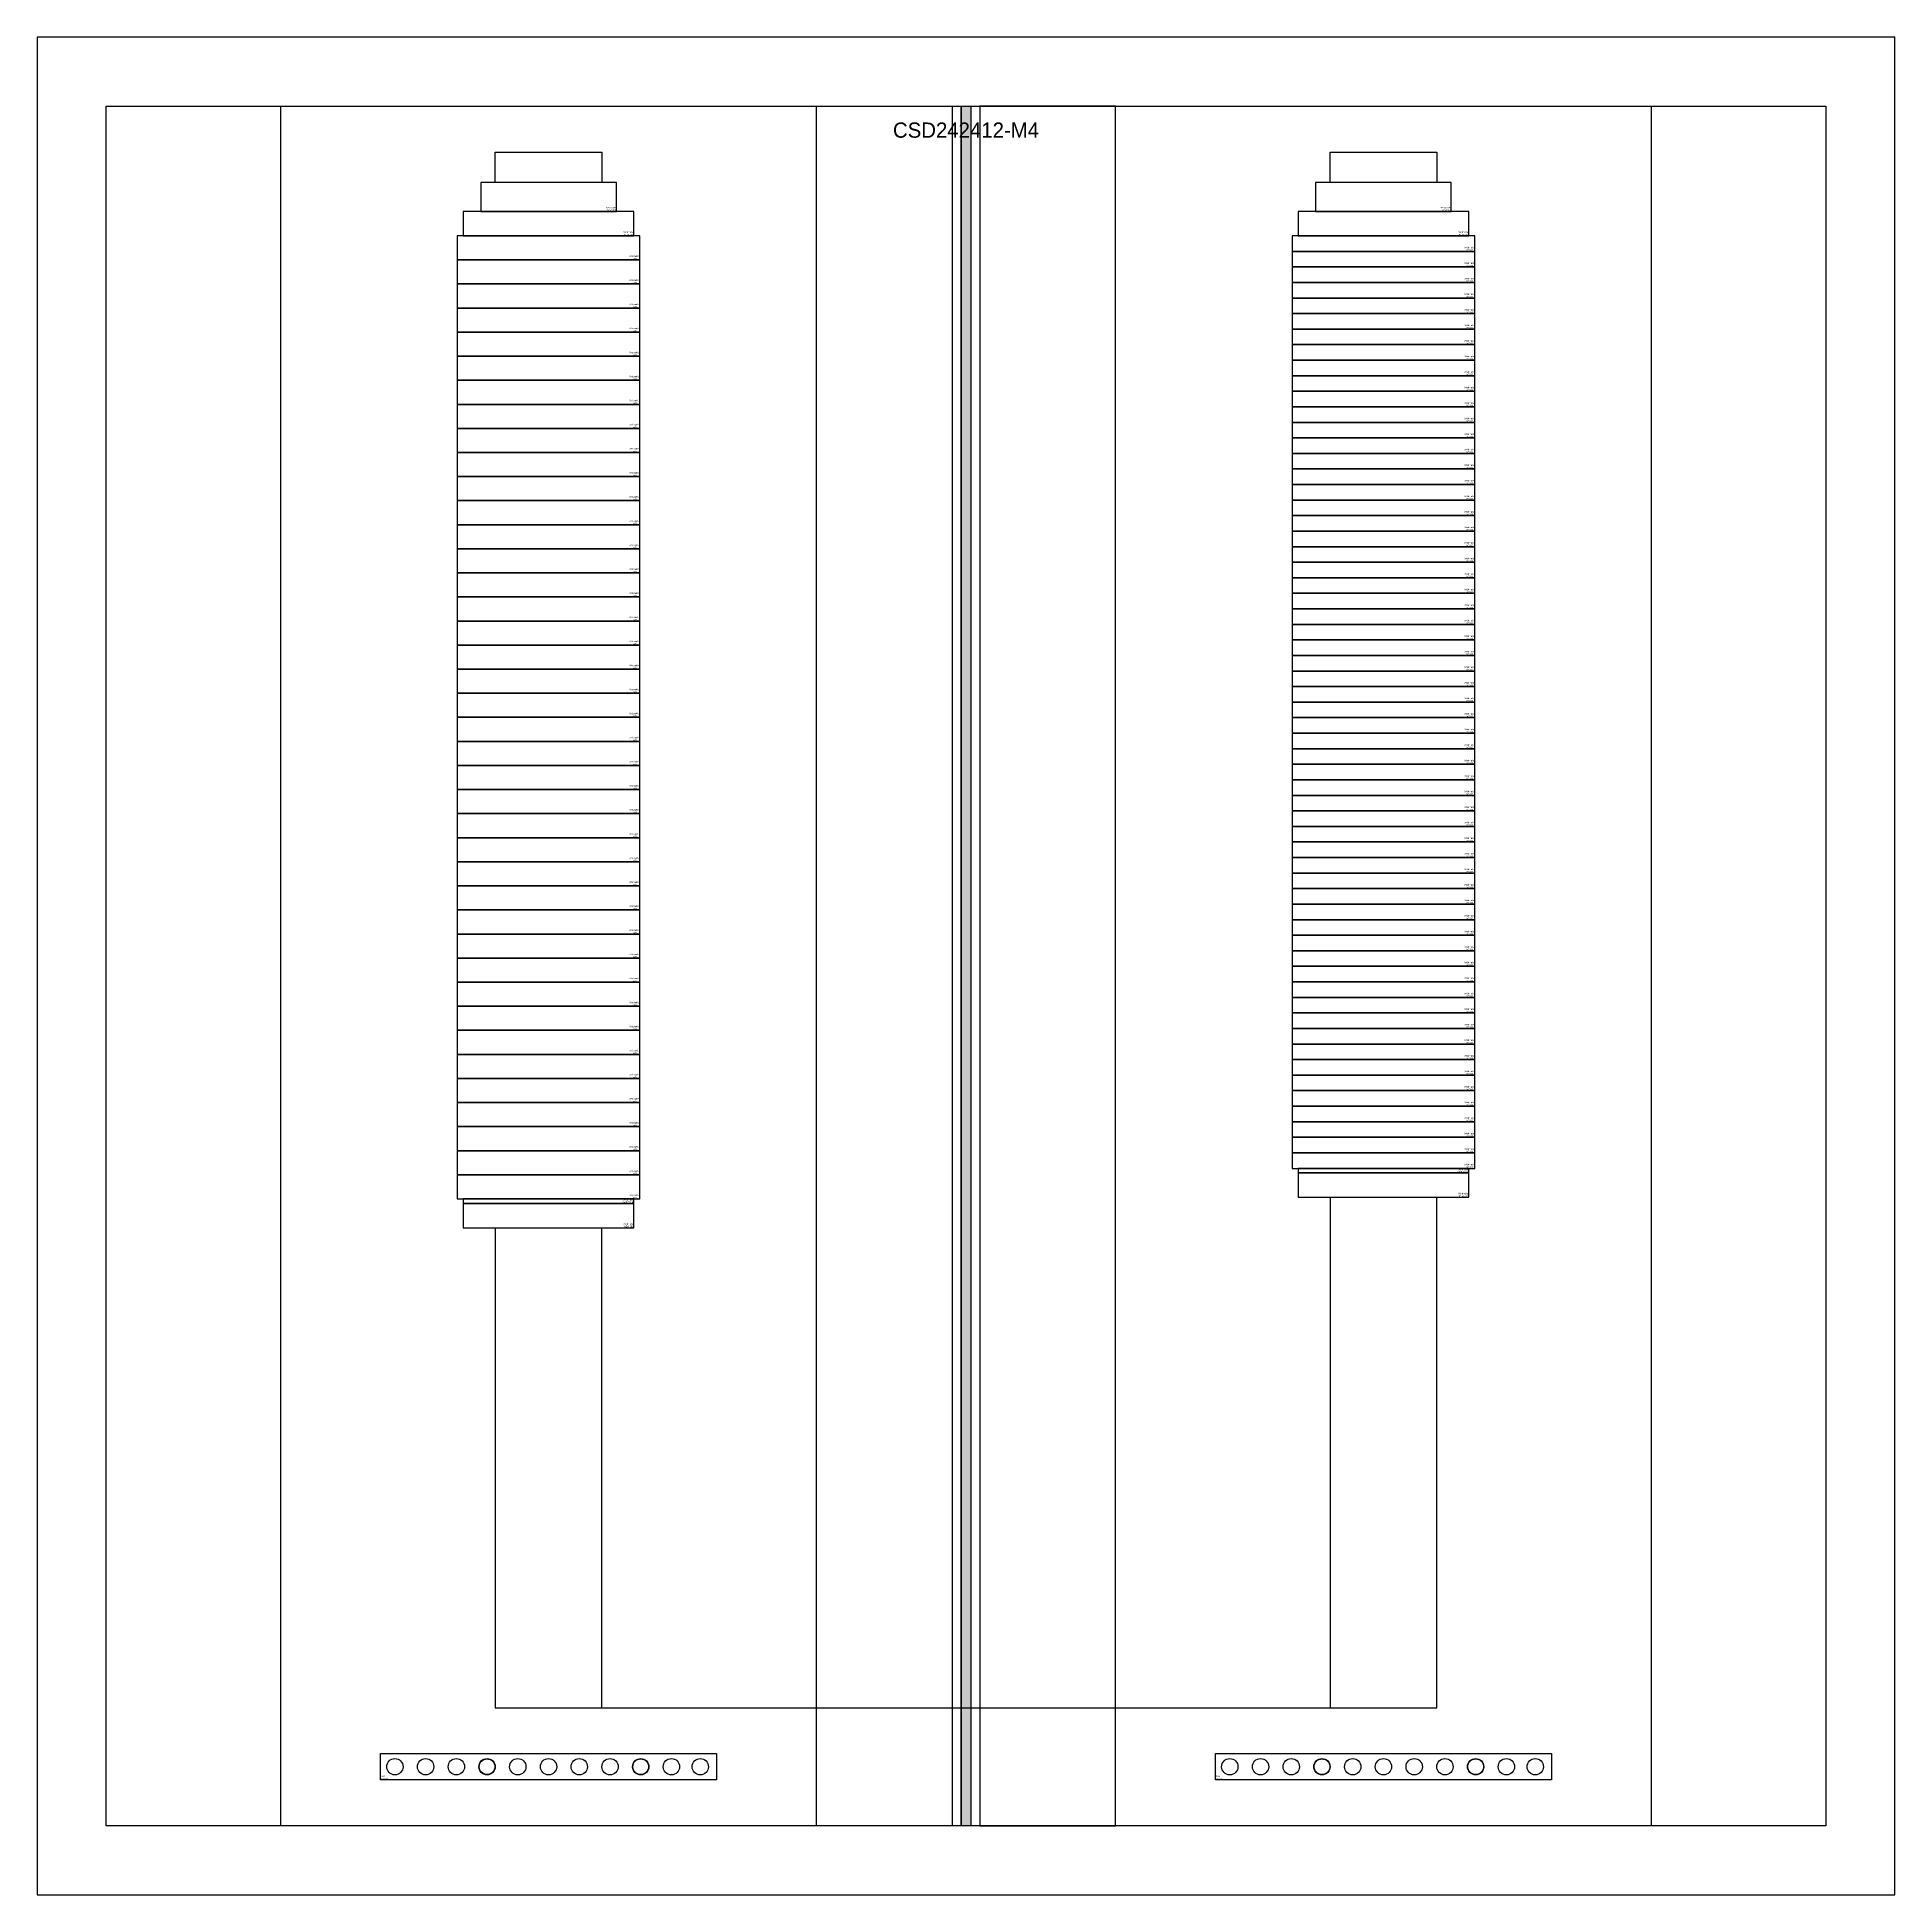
# Model space of a CAD drawing. Extents: x -790 to 844, y 0 to 794.
# Drawn here: x -790 to -180, y 0 to 610 of the extents above; entities that cross this region are included whole.
import ezdxf
from ezdxf.enums import TextEntityAlignment as Align

# ---------------------------------------------------------------- set-up
doc = ezdxf.new("R2010")
doc.units = 0
doc.header["$LTSCALE"] = 10
doc.header["$MEASUREMENT"] = 0
doc.layers.get('Defpoints').update_dxf_attribs({"color": 9})
for name, color, linetype in [('HATCH', 5, 'Continuous'), ('SYMBOL-2', 2, 'Continuous'), ('TERM-7', 7, 'Continuous')]:
    doc.layers.add(name, color=color, linetype=linetype)
doc.styles.add('Scovan Standard', font='FRAMDCN.TTF', dxfattribs={"height": 2.5})
doc.styles.get("Standard").update_dxf_attribs({"font": 'FRAMDCN.TTF'})

# ---------------------------------------------------------------- blocks, each defined once
blk = doc.blocks.new('*U22')
blk.add_lwpolyline([(-4.75, 4.35), (105.59, 4.35), (105.59, -4.35), (-4.75, -4.35)], close=True)
for centre, radius in [((0, 0), 2.68), ((10.08, 0), 2.68), ((20.17, 0), 2.68), ((30.25, 0), 2.68), ((30.25, 0), 2.58), ((40.34, 0), 2.68), ((50.42, 0), 2.68), ((60.5, 0), 2.68), ((70.59, 0), 2.68), ((80.67, 0), 2.68), ((80.67, 0), 2.58), ((90.75, 0), 2.68), ((100.23, 0), 2.68)]:
    blk.add_circle(centre, radius)
at = {"layer": 'Defpoints'}
for tag, p in [('T_TAG1', (-4.72, -3.51)), ('T_TAG2', (-4.72, -4.35))]:
    blk.add_attdef(tag, text='', height=0.5, dxfattribs=at).set_placement(p, align=Align.BOTTOM_LEFT)
blk = doc.blocks.new('M-Weidmuller_WEW 35--2')
blk.add_lwpolyline([(-28, -8), (28, -8), (28, 0), (-28, 0)], close=True)
at = {"layer": 'Defpoints'}
for tag, p in [('T_TAG1', (28, -7.16)), ('T_TAG2', (28, -8))]:
    blk.add_attdef(tag, text='', height=0.5, dxfattribs=at).set_placement(p, align=Align.BOTTOM_RIGHT)
blk = doc.blocks.new('M-Weidmuller_SCHT 5 S')
blk.add_lwpolyline([(-22.25, -9.5), (22.25, -9.5), (22.25, 0), (-22.25, 0)], close=True)
at = {"layer": 'Defpoints'}
for tag, p in [('T_TAG1', (22.25, -8.66)), ('T_TAG2', (22.25, -9.5))]:
    blk.add_attdef(tag, text='', height=0.5, dxfattribs=at).set_placement(p, align=Align.BOTTOM_RIGHT)
blk = doc.blocks.new('M-Weidmuller_WAP 2.5-10')
blk.add_lwpolyline([(-28, -1.5), (28, -1.5), (28, 0), (-28, 0)], close=True)
at = {"layer": 'Defpoints'}
for tag, p in [('T_TAG1', (28, -0.75)), ('T_TAG2', (28, -1.5))]:
    blk.add_attdef(tag, text='', height=0.5, dxfattribs=at).set_placement(p, align=Align.BOTTOM_RIGHT)
blk = doc.blocks.new('M-Weidmuller_WDU 6')
blk.add_lwpolyline([(-30, -7.9), (30, -7.9), (30, 0), (-30, 0)], close=True)
at = {"layer": 'Defpoints'}
for tag, p in [('T_TAG1', (30, -7.06)), ('T_TAG2', (30, -7.9))]:
    blk.add_attdef(tag, text='', height=0.5, dxfattribs=at).set_placement(p, align=Align.BOTTOM_RIGHT)
blk = doc.blocks.new('*U25')
at = {"layer": 'TERM-7'}
blk.add_blockref('M-Weidmuller_WDU 6', (0, 3.95), dxfattribs=at).add_auto_attribs({'T_TAG1': 'Weidmüller', 'T_TAG2': 'WDU 6'})
blk = doc.blocks.new('*U26')
at = {"layer": 'TERM-7', "color": 0, "linetype": 'ByBlock', "lineweight": -2, "transparency": 16777216}
for p in [(0, 0), (0, -7.9), (0, -15.8), (0, -23.7), (0, -31.6), (0, -39.5), (0, -47.4), (0, -55.3), (0, -63.2), (0, -71.1), (0, -79), (0, -86.9), (0, -94.8), (0, -102.7), (0, -110.6), (0, -118.5), (0, -126.4), (0, -134.3), (0, -142.2), (0, -150.1), (0, -158), (0, -165.9), (0, -173.8), (0, -181.7), (0, -189.6), (0, -197.5), (0, -205.4), (0, -213.3), (0, -221.2), (0, -229.1), (0, -237), (0, -244.9), (0, -252.8), (0, -260.7), (0, -268.6), (0, -276.5), (0, -284.4), (0, -292.3), (0, -300.2), (0, -308.1)]:
    blk.add_blockref('*U25', p, dxfattribs=at)
blk = doc.blocks.new('M-Weidmuller_WDU 2.5')
blk.add_lwpolyline([(-30, -5.1), (30, -5.1), (30, 0), (-30, 0)], close=True)
at = {"layer": 'Defpoints'}
for tag, p in [('T_TAG1', (30, -4.26)), ('T_TAG2', (30, -5.1))]:
    blk.add_attdef(tag, text='', height=0.5, dxfattribs=at).set_placement(p, align=Align.BOTTOM_RIGHT)
blk = doc.blocks.new('*U23')
blk.add_blockref('M-Weidmuller_WDU 2.5', (0, 2.55)).add_auto_attribs({'T_TAG1': 'Weidmüller', 'T_TAG2': 'WDU 2.5'})
blk = doc.blocks.new('*U24')
at = {"layer": 'TERM-7', "color": 0, "linetype": 'ByBlock', "lineweight": -2, "transparency": 16777216}
for p in [(0, 0), (0, -5.1), (0, -10.2), (0, -15.3), (0, -20.4), (0, -25.5), (0, -30.6), (0, -35.7), (0, -40.8), (0, -45.9), (0, -51), (0, -56.1), (0, -61.2), (0, -66.3), (0, -71.4), (0, -76.5), (0, -81.6), (0, -86.7), (0, -91.8), (0, -96.9), (0, -102), (0, -107.1), (0, -112.2), (0, -117.3), (0, -122.4), (0, -127.5), (0, -132.6), (0, -137.7), (0, -142.8), (0, -147.9), (0, -153), (0, -158.1), (0, -163.2), (0, -168.3), (0, -173.4), (0, -178.5), (0, -183.6), (0, -188.7), (0, -193.8), (0, -198.9), (0, -204), (0, -209.1), (0, -214.2), (0, -219.3), (0, -224.4), (0, -229.5), (0, -234.6), (0, -239.7), (0, -244.8), (0, -249.9), (0, -255), (0, -260.1), (0, -265.2), (0, -270.3), (0, -275.4), (0, -280.5), (0, -285.6), (0, -290.7), (0, -295.8), (0, -300.9)]:
    blk.add_blockref('*U23', p, dxfattribs=at)

msp = doc.modelspace()

# ---------------------------------------------------------------- hatches: boundary and pattern name
at = {"layer": 'HATCH'}
h = msp.add_hatch(dxfattribs=at)
h.set_pattern_fill('DOTS', color=256, scale=20)
h.set_pattern_definition([(0, (5e-06, -152.8), (0.625, 1.25), [0, -1.25])])
h.paths.add_polyline_path([(-486.39, 586.9), (-483.21, 586.9), (-483.21, 22.7), (-486.39, 22.7)])

# ---------------------------------------------------------------- linework, layer by layer
msp.add_line((-639.29, 61.4), (-330.31, 61.4))
at = {"layer": 'Defpoints'}
msp.add_lwpolyline([(-486.39, 586.9), (-483.21, 586.9), (-483.21, 22.7), (-486.39, 22.7)], close=True, dxfattribs=at)
at = {"layer": 'SYMBOL-2'}
for p, q in [((-486.39, 586.9), (-486.39, 22.7)), ((-483.21, 586.9), (-483.21, 22.7))]:
    msp.add_line(p, q, dxfattribs=at)
at = {"layer": 'SYMBOL-2', "color": 7}
msp.add_lwpolyline([(-789.6, 609.6), (-789.6, 0), (-180, 0), (-180, 609.6), (-789.6, 609.6)], dxfattribs=at)
at = {"layer": 'SYMBOL-2'}
for points in [[(-766.9, 586.9), (-202.7, 586.9), (-202.7, 22.7), (-766.9, 22.7)], [(-709.7, 22.7), (-766.9, 22.7), (-766.9, 586.9), (-709.7, 586.9)], [(-533.89, 586.9), (-489.39, 586.9), (-489.39, 22.7), (-533.89, 22.7)], [(-435.71, 586.9), (-480.21, 586.9), (-480.21, 22.7), (-435.71, 22.7)], [(-202.7, 22.7), (-259.9, 22.7), (-259.9, 586.9), (-202.7, 586.9)]]:
    msp.add_lwpolyline(points, close=True, dxfattribs=at)
at = {"layer": 'TERM-7'}
for points in [[(-639.29, 561.9), (-639.29, 571.9), (-604.29, 571.9), (-604.29, 561.9)], [(-365.31, 561.9), (-365.31, 571.9), (-330.31, 571.9), (-330.31, 561.9)], [(-365.31, 228.9), (-365.31, 61.4), (-330.31, 61.4), (-330.31, 228.9)], [(-639.29, 218.9), (-639.29, 61.4), (-604.29, 61.4), (-604.29, 218.9)]]:
    msp.add_lwpolyline(points, dxfattribs=at)

# ---------------------------------------------------------------- block references
for name, p, values in [('M-Weidmuller_SCHT 5 S', (-621.79, 561.9), {'T_TAG1': 'Weidmüller', 'T_TAG2': 'SCHT 5 S'}), ('M-Weidmuller_SCHT 5 S', (-347.81, 561.9), {'T_TAG1': 'Weidmüller', 'T_TAG2': 'SCHT 5 S'}), ('M-Weidmuller_WEW 35--2', (-621.79, 552.4), {'T_TAG1': 'Weidmüller', 'T_TAG2': 'WEW 35/2'}), ('M-Weidmuller_WEW 35--2', (-347.81, 552.4), {'T_TAG1': 'Weidmüller', 'T_TAG2': 'WEW 35/2'}), ('M-Weidmuller_WAP 2.5-10', (-347.81, 238.4), {'T_TAG1': 'Weidmüller', 'T_TAG2': 'WAP 2.5-10'}), ('M-Weidmuller_WEW 35--2', (-347.81, 236.9), {'T_TAG1': 'Weidmüller', 'T_TAG2': 'WEW 35/2'}), ('M-Weidmuller_WAP 2.5-10', (-621.79, 228.4), {'T_TAG1': 'Weidmüller', 'T_TAG2': 'WAP 2.5-10'}), ('M-Weidmuller_WEW 35--2', (-621.79, 226.9), {'T_TAG1': 'Weidmüller', 'T_TAG2': 'WEW 35/2'}), ('*U22', (-672.21, 42.05), {'T_TAG1': 'Ilsco', 'T_TAG2': 'D167-8'}), ('*U22', (-398.23, 42.05), {'T_TAG1': 'Ilsco', 'T_TAG2': 'D167-8'})]:
    msp.add_blockref(name, p, dxfattribs=at).add_auto_attribs(values)
for name, p in [('*U26', (-621.79, 540.45)), ('*U24', (-347.81, 541.85))]:
    msp.add_blockref(name, p, dxfattribs=at)

# ---------------------------------------------------------------- texts
at = {"layer": 'Defpoints', "style": 'Scovan Standard'}
msp.add_text('CSD242412-M4', height=5, dxfattribs=at).set_placement((-484.8, 579.1), align=Align.MIDDLE_CENTER)

doc.saveas('drawing.dxf')
